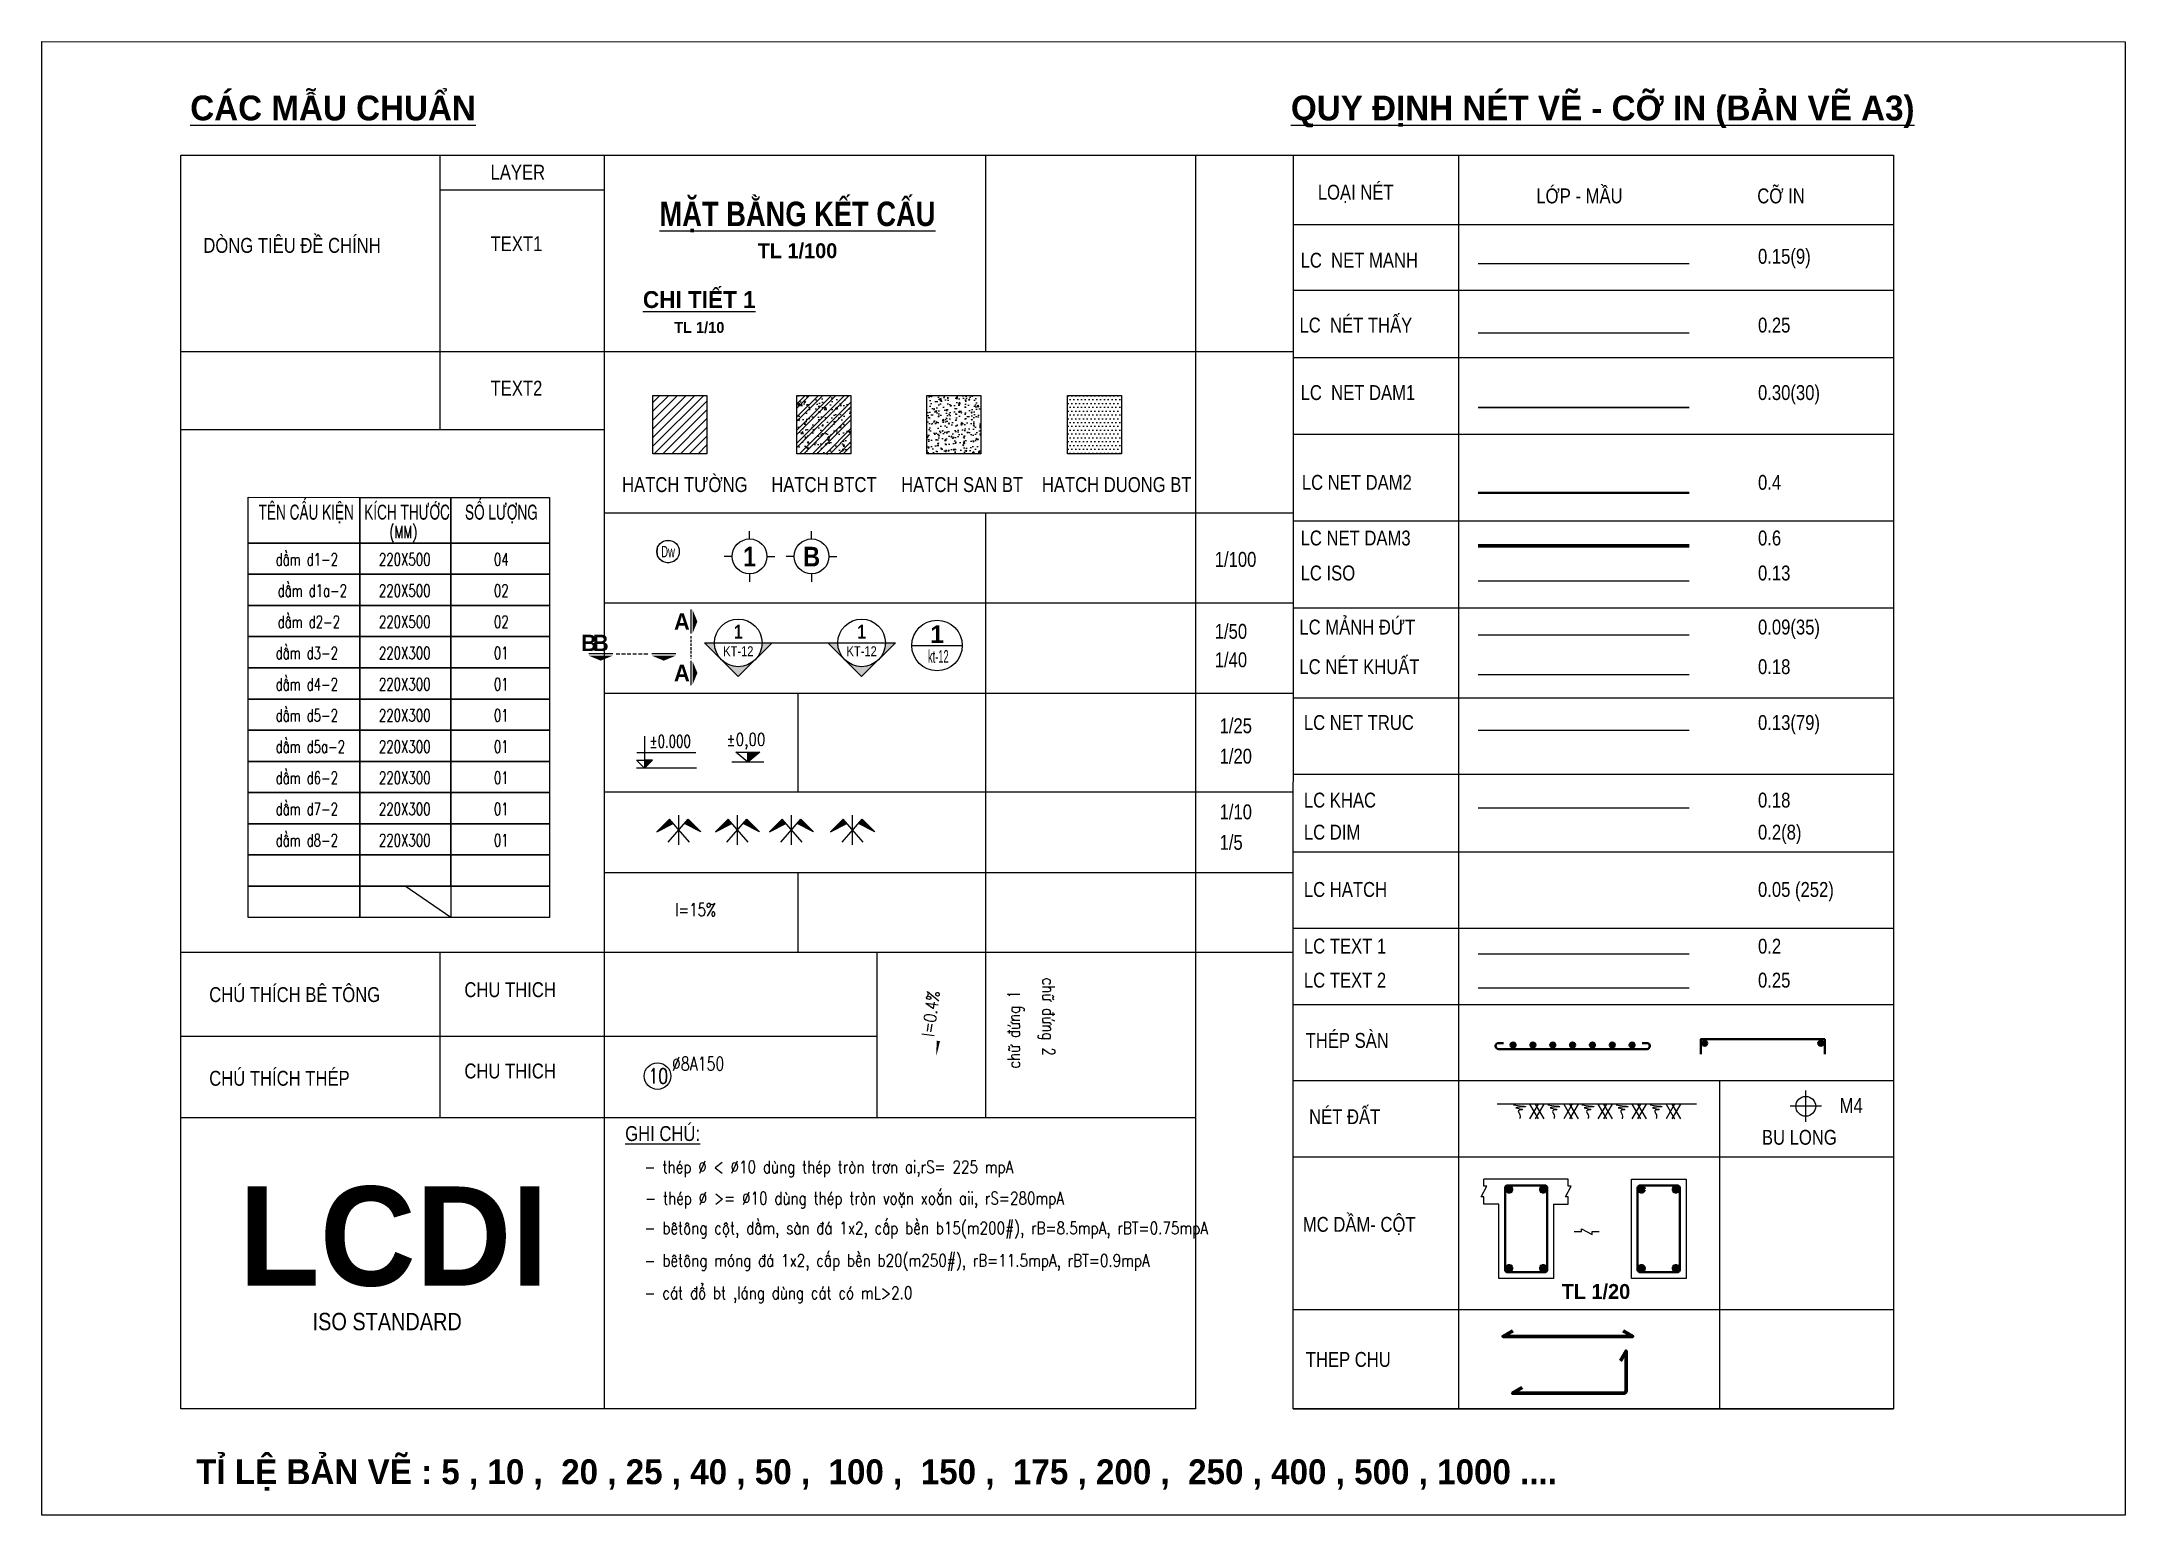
# Model space of a CAD drawing. Header units: inches. Extents: x -58 to 768, y -530 to 197.
# Drawn here: x -58.1 to 277.9, y -183.3 to 54.3 of the extents above; entities that cross this region are included whole.
import ezdxf
from ezdxf.enums import TextEntityAlignment as Align

# ---------------------------------------------------------------- set-up
doc = ezdxf.new("R2010")
doc.units = ezdxf.units.IN
doc.header["$MEASUREMENT"] = 0
doc.set_wipeout_variables(frame=1)
for name, pattern in [('CENTERX2', [4, 2.5, -0.5, 0.5, -0.5]), ('DASHDOT', [1, 0.5, -0.25, 0, -0.25]), ('HIDDEN', [0.375, 0.25, -0.125])]:
    doc.linetypes.add(name, pattern=pattern)
for name, color, linetype, lineweight in [('KICHTHUOC', 8, 'Continuous', 18), ('LC Dim', 8, 'Continuous', 18), ('LC Hatch', 252, 'Continuous', 9), ('LC Hatch @ 1 (1)', 252, 'Continuous', 0), ('LC ISO', 160, 'Continuous', 13), ('LC Khac', 4, 'Continuous', 9), ('LC MANH DUT', 35, 'HIDDEN', 5), ('LC Net dam 1', 30, 'Continuous', 30), ('LC Net dam2', 6, 'Continuous', 40), ('LC Net dam3', 1, 'Continuous', 60), ('LC Net khuat', 4, 'HIDDEN', 13), ('LC Net manh', 239, 'Continuous', 5), ('LC Net thay', 7, 'Continuous', 25), ('LC Net truc', 79, 'DASHDOT', 13), ('LC Text1', 3, 'Continuous', 20), ('LC Text2', 7, 'Continuous', 25), ('Text', 7, 'Continuous', 20), ('v-KICHTHUOC', 8, 'Continuous', 18), ('v-TEXT', 7, 'Continuous', 20)]:
    doc.layers.add(name, color=color, linetype=linetype, lineweight=lineweight)
doc.styles.add('arial', font='arial.ttf', dxfattribs={"width": 0.8})
doc.styles.add('Brief text', font='')
doc.styles.add('General text 2', font='arial.ttf')
doc.styles.add('LC 1', font='')
doc.styles.add('LC 2', font='', dxfattribs={"width": 0.7})
doc.styles.add('LC 3', font='vnsimli.shx', dxfattribs={"width": 0.75})
doc.styles.add('LC3', font='', dxfattribs={"width": 0.8})
doc.styles.add('T1', font='Vnsimli.shx', dxfattribs={"width": 0.7})
doc.styles.add('T2', font='', dxfattribs={"width": 0.8})
doc.styles.add('text', font='hoatbif.shx', dxfattribs={"width": 0.7})
doc.styles.add('text1', font='', dxfattribs={"width": 0.7, "height": 300})
doc.styles.get('Brief text').set_extended_font_data('.VnHelvetInsH', bold=True)
doc.styles.get('LC 1').set_extended_font_data('.VnAvantH', bold=True)
doc.styles.get('LC 2').set_extended_font_data('.VnArial NarrowH')
doc.styles.get('LC3').set_extended_font_data('.VnArialH', bold=True)
doc.styles.get('T2').set_extended_font_data('.VnArialH')
doc.styles.get('text1').set_extended_font_data('.VnHelvetInsH', bold=True)

msp = doc.modelspace()

# ---------------------------------------------------------------- texts
at = {"layer": 'LC Text1', "ltscale": 0.2, "style": 'LC 1', "width": 0.9}
for s, p in [('1', (56.06, -31.24)), ('B', (66.06, -31.24))]:
    msp.add_text(s, height=3.16, rotation=359.9992, dxfattribs=at).set_placement(p, align=Align.BOTTOM_CENTER)
at = {"layer": 'LC Text1', "style": 'LC 3', "width": 0.75}
msp.add_text(' I=15%%%', height=2.097, rotation=359.9992, dxfattribs=at).set_placement((42.96, -86.69))
at = {"layer": 'LC Text1', "color": 3, "style": 'LC 3', "width": 0.8}
for s, height, rotation, p in [('ch÷ ®øng 2', 2, 269.9992, (103.27, -96.6, 0)), ('ch÷ ®øng 1', 2, 89.9992, (99.66, -111.25, 0)), ('- thÐp %%C < %%C10 dïng thÐp trßn tr¬n ai,rS= 225 mpA', 2.0001, 359.9992, (39.13, -128.11)), ('- thÐp %%C >= %%C10 dïng thÐp trßn voÆn xo¾n aii, rS=280mpA', 2.0001, 359.9992, (39.21, -133.16)), ('- bªt«ng cét, dÇm, sµn ®¸ 1x2, cÊp bÒn b15(m200#), rB=8.5mpA, rBT=0.75mpA', 2.0001, 359.9992, (39.11, -137.97)), ('- bªt«ng mãng ®¸ 1x2, cÊp bÒn b20(m250#), rB=11.5mpA, rBT=0.9mpA', 2.0001, 359.9992, (39.11, -143.2)), ('- c¸t ®æ bt ,l¸ng dïng c¸t cã mL>2.0', 2.0001, 359.9992, (39.11, -148.42))]:
    msp.add_text(s, height=height, rotation=rotation, dxfattribs=at).set_placement(p)
at = {"layer": 'LC Text2', "lineweight": -2}
for s, height, style, p in [('%%uc¸c mÉu chuÈn', 4.0001, 'LC 1', (-34.14, 41.63)), ('%%Uquy ®Þnh nÐt vÏ - cì in (b¶n vÏ A3)', 4.0001, 'LC 1', (143.36, 41.63)), ('tl 1/20', 2.4, 'LC 1', (187.01, -148.4)), ('iso standard', 2.8001, 'LC 2', (-14.41, -153.45)), ('tØ lÖ b¶n vÏ : 5 , 10 ,  20 , 25 , 40 , 50 ,  100 ,  150 ,  175 , 200 ,  250 , 400 , 500 , 1000 ....', 4.0001, 'LC 1', (-33.18, -178.27))]:
    msp.add_text(s, height=height, rotation=359.9992, dxfattribs=dict(at, style=style)).set_placement(p)
at = {"layer": 'LC Text2', "style": 'T2', "width": 0.8}
for s, height, p in [('layer', 2.4, (14.29, 32.07)), ('lo¹i nÐt', 2.4, (147.69, 28.85)), ('Líp - mÇu', 2.4, (182.92, 28.25)), ('cì in', 2.4, (218.56, 28.25)), ('dßng tiªu ®Ò chÝnh', 2.4001, (-32.03, 20.27)), ('text1', 2.4, (14.29, 20.54)), ('LC  Net manh', 2.4001, (144.92, 17.88)), ('0.15(9)', 2.4, (218.68, 18.51)), ('LC  nÐt thÊy', 2.4001, (144.74, 7.42)), ('0.25 ', 2.4, (218.68, 7.42)), ('text2', 2.4, (14.29, -2.76)), ('LC  Net dam1', 2.4001, (144.92, -3.46)), ('0.30(30)', 2.4, (218.68, -3.46)), ('HATCH T¦êNG', 2.4001, (35.5, -18.3)), ('HATCH BTCT', 2.4, (59.56, -18.3)), ('HATCH SAN BT', 2.4001, (80.5, -18.3)), ('HATCH DUONG BT', 2.4001, (103.19, -18.3)), ('LC Net dam2', 2.4001, (145.12, -17.94)), ('0.4', 2.4, (218.68, -17.94)), ('LC Net dam3', 2.4001, (144.92, -26.91)), ('0.6', 2.4, (218.68, -26.91)), ('1/100', 2.4, (131.07, -30.36)), ('LC iso', 2.4, (144.92, -32.55)), ('0.13', 2.4, (218.68, -32.55)), ('1/50', 2.4, (131.07, -41.96)), ('LC m¶nh ®øt', 2.4001, (144.72, -41.27)), ('0.09(35)', 2.4, (218.68, -41.27)), ('1/40', 2.4, (131.07, -46.55)), ('LC nÐt khuÊt', 2.4001, (144.72, -47.66)), ('0.18', 2.4, (218.68, -47.66)), ('1/25', 2.4, (131.85, -57.18)), ('LC Net truc', 2.4001, (145.45, -56.66)), ('0.13(79)', 2.4, (218.68, -56.66)), ('1/20', 2.4, (131.85, -62.09)), ('LC khac', 2.4, (145.45, -69.17)), ('0.18', 2.4, (218.68, -69.17)), ('1/10', 2.4, (131.85, -71.07)), ('1/5', 2.4, (131.85, -75.99)), ('LC dim', 2.4, (145.45, -74.34)), ('0.2(8)', 2.4, (218.68, -74.34)), ('LC Hatch', 2.4, (145.45, -83.58)), ('0.05 (252)', 2.4, (218.68, -83.58)), ('LC text 1', 2.4, (145.45, -92.71)), ('0.2', 2.4, (218.68, -92.72)), ('chu thich', 2.4, (10.07, -99.74)), ('LC text 2', 2.4, (145.45, -98.2)), ('0.25', 2.4, (218.68, -98.2)), ('chó thÝch bª t«ng', 2.4001, (-31.08, -100.53)), ('thÐp sµn', 2.4, (145.73, -107.92)), ('chu thich', 2.4, (10.07, -112.85)), ('chó thÝch thÐp', 2.4001, (-31.08, -114.03)), ('nÐt ®Êt', 2.4, (146.29, -120.22)), ('m4', 2.4, (231.84, -118.43)), ('%%Ughi chó:', 2.4001, (36, -122.94)), ('bu long', 2.4, (219.31, -123.54)), ('mc dÇm- cét', 2.4001, (145.28, -137.58)), ('thep chu', 2.4, (145.75, -159.36))]:
    msp.add_text(s, height=height, rotation=359.9992, dxfattribs=at).set_placement(p)
at = {"layer": 'LC Text2', "linetype": 'ByBlock', "style": 'LC 3', "width": 0.75}
msp.add_text('%%C8A150', height=2.222, rotation=359.9992, dxfattribs=at).set_placement((43.55, -111.58))
at = {"layer": 'LC Text2', "ltscale": 100, "style": 'LC 3', "width": 0.75}
msp.add_text('10', height=2.445, rotation=359.9992, dxfattribs=at).set_placement((41.33, -112.47), align=Align.MIDDLE_CENTER)
at = {"layer": 'LC Text2', "lineweight": -2, "style": 'LC 1'}
msp.add_text('LCDI', height=16, rotation=359.9992, dxfattribs=at).set_placement((-1.35, -138.26), align=Align.MIDDLE)

# ---------------------------------------------------------------- blocks, each defined once
blk = doc.blocks.new('DXicon')
at = {"layer": 'LC Hatch', "ltscale": 50}
for points in [[(-1.15, 4.39), (-1.9, 5.26), (-4.45, 2.69)], [(4.45, 2.69), (1.9, 5.26), (1.15, 4.39)]]:
    blk.add_hatch(color=252, dxfattribs=at).paths.add_polyline_path(points)
at = {"layer": 'LC Net manh', "color": 8, "ltscale": 50}
for p, q in [((-1.9, 5.26), (-4.45, 2.69)), ((-4.45, 2.69), (-1.15, 4.39)), ((-2.13, 0.57), (1.9, 5.26)), ((2.13, 0.57), (-1.9, 5.26)), ((0, 0.04), (0, 6.04)), ((4.45, 2.69), (1.15, 4.39)), ((1.9, 5.26), (4.45, 2.69))]:
    blk.add_line(p, q, dxfattribs=at)
blk = doc.blocks.new('thep tron 2')
at = {"layer": 'LC Net dam2'}
for p, q in [((-0.5, 0.5), (0.5, 0.5)), ((0.35, 0.85), (-0.35, 0.15)), ((-0.35, 0.85), (0.35, 0.15)), ((0, 1), (0, 0))]:
    blk.add_line(p, q, dxfattribs=at)
blk.add_circle((0, 0.5), 0.5, dxfattribs=at)
blk = doc.blocks.new('theptron1')
at = {"layer": 'LC Net dam3'}
for p, q in [((-0.5, 0), (0.5, 0)), ((-0.35, 0.35), (0.35, -0.35)), ((0.35, 0.35), (-0.35, -0.35)), ((0, 0.5), (0, -0.5))]:
    blk.add_line(p, q, dxfattribs=at)
blk.add_circle((0, 0), 0.5, dxfattribs=at)
blk = doc.blocks.new('mat dat')
at = {"layer": 'LC Net manh'}
for p, q in [((2, 0), (3.73, -3)), ((3.73, 0), (2, -3)), ((3.15, 0), (4.88, -3)), ((4.88, 0), (3.15, -3))]:
    blk.add_line(p, q, dxfattribs=at)
blk.add_spline([(0, 0), (-1.21, -0.12), (1.21, -0.52), (-0.75, -0.75), (0.58, -1.1), (-0.23, -1.33), (0.06, -2.19), (0, -3)], degree=3, dxfattribs=at)
blk = doc.blocks.new('TTRUC')
at = {"layer": 'LC ISO'}
for p, q in [((0, 6.95), (0, 10.13)), ((-6.95, 0), (-10.13, 0)), ((6.95, 0), (10.13, 0)), ((0, -6.95), (0, -10.13))]:
    blk.add_line(p, q, dxfattribs=at)
at = {"layer": 'LC Net manh'}
blk.add_circle((0, 0), 6.95, dxfattribs=at)
blk = doc.blocks.new('TIEUDE1')
at = {"layer": 'LC Text2', "color": 7, "style": 'LC 1'}
blk.add_attdef('TIªU§Ò', text='', height=5, dxfattribs=at).set_placement((0, 0), align=Align.BOTTOM_CENTER)
blk.add_attdef('TL', text='', height=3, dxfattribs=at).set_placement((0, -2), align=Align.TOP_CENTER)
blk = doc.blocks.new('TIEUDE2')
at = {"layer": 'LC Text2', "color": 7, "style": 'LC 1'}
blk.add_attdef('%%UTIªU§Ò', text='', height=3.5, dxfattribs=at).set_placement((0, 0), align=Align.BOTTOM_CENTER)
blk.add_attdef('TL', text='', height=2.2, dxfattribs=at).set_placement((0, -1.8), align=Align.TOP_CENTER)
blk = doc.blocks.new('trich CT')
at = {"layer": 'LC ISO'}
blk.add_line((-500, 0), (500, 0), dxfattribs=at)
blk.add_circle((0, 0), 500, dxfattribs=at)
at = {"layer": 'LC Text1', "style": 'text1'}
blk.add_attdef('T', text='', height=350, dxfattribs=at).set_placement((0, 223), align=Align.MIDDLE_CENTER)
at = {"layer": 'LC Text1', "linetype": 'ByBlock', "style": 'text', "width": 0.7}
blk.add_attdef('KT', text='', height=250, dxfattribs=at).set_placement((0, -217), align=Align.MIDDLE_CENTER)
blk = doc.blocks.new('*U20')
at = {"layer": 'LC ISO'}
h = blk.add_hatch(color=256, dxfattribs=at)
h.paths.add_polyline_path([(0, -8.49), (4.24, -4.24, -0.198912), (0, -6, -0.198912), (-4.24, -4.24)])
h.paths.add_polyline_path([(8.49, 0), (6, 0, -0.198912), (4.24, -4.24)])
h.paths.add_polyline_path([(-4.24, -4.24, -0.198912), (-6, 0), (-8.49, 0)])
h = blk.add_hatch(color=256, dxfattribs=at)
h.paths.add_polyline_path([(31.08, -8.49), (35.32, -4.24, -0.198912), (31.08, -6, -0.198912), (26.84, -4.24)])
h.paths.add_polyline_path([(39.57, 0), (37.08, 0, -0.198912), (35.32, -4.24)])
h.paths.add_polyline_path([(26.84, -4.24, -0.198912), (25.08, 0), (22.59, 0)])
for p, q in [((-6, 0), (6, 0)), ((25.08, 0), (37.08, 0))]:
    blk.add_line(p, q, dxfattribs=at)
for points in [[(6, 0), (8.49, 0), (0, -8.49), (-8.49, 0), (-6, 0)], [(37.08, 0), (39.57, 0), (31.08, -8.49), (22.59, 0), (25.08, 0)]]:
    blk.add_lwpolyline(points, dxfattribs=at)
for centre in [(0, 0), (31.08, 0)]:
    blk.add_circle(centre, 6, dxfattribs=at)
at = {"layer": 'LC MANH DUT', "linetype": 'HIDDEN', "ltscale": 300}
blk.add_line((6, 0), (25.08, 0), dxfattribs=at)
at = {"layer": 'LC Text1', "style": 'Brief text', "width": 0.8, "flags": 8}
for tag, p in [('VIEW-NUMBER2', (0, 52)), ('VIEW-NUMBER1', (0, 0))]:
    blk.add_attdef(tag, text='', height=3.5, dxfattribs=at).set_placement(p, align=Align.BOTTOM_CENTER)
at = {"layer": 'LC Text1', "style": 'arial', "width": 0.8, "flags": 8}
for tag, p in [('SHEET-NUMBER2', (0, 51.13)), ('SHEET-NUMBER1', (0, -0.87))]:
    blk.add_attdef(tag, text='', height=2.5, dxfattribs=at).set_placement(p, align=Align.TOP_CENTER)
blk = doc.blocks.new('Caodo1')
at = {"layer": 'LC Text1'}
blk.add_hatch(color=4, dxfattribs=at).paths.add_polyline_path([(0, 200), (0, 0), (243, 200)])
at = {"layer": 'LC Text1', "color": 4}
for p, q in [((324, 0), (-324, 0)), ((0, 0), (0, 200))]:
    blk.add_line(p, q, dxfattribs=at)
blk.add_lwpolyline([(-243, 200), (243, 200), (0, 0), (0, 0)], close=True, dxfattribs=at)
at = {"layer": 'LC Text1', "color": 4, "style": 'T1', "width": 0.8}
blk.add_attdef('%%P0,00', text='', height=250, dxfattribs=at).set_placement((-39, 460), align=Align.MIDDLE_CENTER)
blk = doc.blocks.new('bu lon')
at = {"layer": 'LC Khac', "color": 9}
for p, q in [((0.79, 0), (-0.79, 0)), ((0, -0.79), (0, 0.79))]:
    blk.add_line(p, q, dxfattribs=at)
at = {"layer": 'LC Khac', "color": 7}
blk.add_circle((0, 0), 0.5, dxfattribs=at)
blk = doc.blocks.new('MM')
at = {"layer": 'LC Khac', "xscale": 2.289702860291335, "yscale": 2.289702860291335, "zscale": 2.289702860291335}
blk.add_blockref('bu lon', (0, 0), dxfattribs=at)
blk = doc.blocks.new('CT')
at = {"layer": 'LC Text1', "lineweight": 15}
blk.add_hatch(color=4, dxfattribs=at).paths.add_polyline_path([(3.25, 1.6), (1.64, 1.6), (1.64, 0)])
at = {"layer": 'LC Text1', "color": 4, "lineweight": 15, "ltscale": 50}
for p, q in [((12.09, 0), (0, 0)), ((0.05, 3.14), (12, 3.14))]:
    blk.add_line(p, q, dxfattribs=at)
for points in [[(1.64, 6.43), (1.64, 0)], [(1.64, 0), (0.03, 1.6), (1.64, 1.6)], [(1.64, 0), (3.25, 1.6), (1.64, 1.6)]]:
    blk.add_lwpolyline(points, dxfattribs=at)
at = {"layer": 'LC Text1', "color": 4, "style": 'LC 3', "width": 0.75}
blk.add_attdef('CT', (1.91, 3.5), '', height=2.2, dxfattribs=at)
blk = doc.blocks.new('*U21')
at = {"layer": 'Defpoints'}
blk.add_lwpolyline([(0, 2.97), (-1.75, 2.41), (-2.83, 0.92), (-2.83, -0.92), (-1.75, -2.41), (0, -2.98), (1.75, -2.41), (2.83, -0.92), (2.83, 0.92), (1.75, 2.41)], close=True, dxfattribs=at)
at = {"layer": 'LC Text1', "style": 'General text 2', "width": 0.6, "flags": 8}
blk.add_attdef('SYMBOL', text='', height=3, dxfattribs=at).set_placement((0, 0), align=Align.MIDDLE_CENTER)
blk.add_wipeout([(0, 2.97), (-1.75, 2.41), (-2.83, 0.92), (-2.83, -0.92), (-1.75, -2.41), (0, -2.98), (1.75, -2.41), (2.83, -0.92), (2.83, 0.92), (1.75, 2.41)]).dxf.layer = 'LC Net manh'
at = {"layer": 'LC ISO'}
blk.add_circle((0, 0), 2.98, dxfattribs=at)
blk = doc.blocks.new('matcatdoc')
at = {"layer": 'LC Khac', "color": 1, "ltscale": 2}
for p, q in [((0, 485), (0, 0)), ((0, -550), (0, -1036))]:
    blk.add_line(p, q, dxfattribs=at)
for points in [[(134, 243, 0, 471, 0), (37, 243, 275, 275, 0)], [(134, -793, 0, 471, 0), (37, -793, 275, 275, 0)]]:
    blk.add_lwpolyline(points, format="xyseb", dxfattribs=at)
at = {"layer": 'LC MANH DUT', "ltscale": 200}
blk.add_line((0, -49), (0, -506), dxfattribs=at)
at = {"ltscale": 2, "style": 'LC 1'}
for p in [(-179, 243), (-179, -793)]:
    blk.add_attdef('LC', text='', height=330, dxfattribs=at).set_placement(p, align=Align.MIDDLE_CENTER)
blk = doc.blocks.new('*U19')
at = {"layer": 'LC Khac', "color": 1, "ltscale": 2}
for p, q in [((0, 0), (-485, 0)), ((1271, 0), (785, 0))]:
    blk.add_line(p, q, dxfattribs=at)
for points in [[(-243, -134, 0, 471, 0), (-243, -37, 275, 275, 0)], [(1028, -134, 0, 471, 0), (1028, -37, 275, 275, 0)]]:
    blk.add_lwpolyline(points, format="xyseb", dxfattribs=at)
at = {"layer": 'LC MANH DUT', "ltscale": 300}
blk.add_line((66, 0), (732, 0), dxfattribs=at)
at = {"ltscale": 2, "style": 'LC 1'}
for p in [(-243, 222), (1028, 222)]:
    blk.add_attdef('LC', text='', height=330, dxfattribs=at).set_placement(p, align=Align.MIDDLE_CENTER)
blk = doc.blocks.new('DODOC1')
at = {"layer": 'KICHTHUOC'}
blk.add_lwpolyline([(-630, 0, 0, 0, 0), (762, 0, 0, 66.7, 0), (443, 0, 66.7, 66.7, 0)], format="xyseb", dxfattribs=at)
at = {"layer": 'Text', "style": 'T1', "width": 0.8}
blk.add_attdef('DOC', text='', height=250, dxfattribs=at).set_placement((-79, 226), align=Align.MIDDLE_CENTER)

# ---------------------------------------------------------------- hatches: boundary and pattern name
at = {"layer": 'LC Hatch', "ltscale": 3}
h = msp.add_hatch(dxfattribs=at)
h.set_pattern_fill('AR-CONC', color=256, scale=0.281307, angle=-0.0008)
h.set_pattern_definition([(49.99922, (398.5211, -656.9118), (2.017699, -0.1765536), [0.21098, -2.320781]), (354.9992, (398.5211, -656.9118), (-0.390288, 2.115973), [0.168784, -1.856625]), (100.45062, (398.6893, -656.9265), (1.6274126, 1.939418), [0.1793055, -1.97236]), (46.1834, (398.5211, -656.3492), (3.002215, -0.465657), [0.31647, -3.481171]), (96.6348, (398.7713, -656.388), (2.629307, 2.740224), [0.268958, -2.95854]), (351.1834, (398.521, -656.3492), (2.629305, 2.740226), [0.253176, -2.784937]), (20.99922, (398.8024, -656.4898), (1.6791245, -1.132617), [0.21098, -2.320781]), (325.9992, (398.8024, -656.4898), (0.6844904, 2.039887), [0.168784, -1.856625]), (71.45062, (398.9424, -656.5842), (2.3636156, 0.907268), [0.1793055, -1.97236]), (37.49922, (398.5211, -656.9118), (0.0342193, 0.9364525), [0, -1.8341202, 0, -1.8847554, 0, -1.8636574]), (7.49922, (398.5211, -656.9118), (0.7400476, 1.1094967), [0, -1.0745919, 0, -1.7919242, 0, -0.7102996]), (327.49922, (397.8938, -656.9118), (1.5016778, -0.0634689), [0, -0.703267, 0, -2.1941928, 0, -2.9115251]), (317.49922, (397.6125, -656.9118), (1.640546, 0.2815797), [0, -0.914247, 0, -1.457169, 0, -2.0676048])])
h.paths.add_polyline_path([(93.34, -2.72), (84.62, -2.72), (84.62, -12.14), (93.34, -12.14)])
h = msp.add_hatch(dxfattribs=at)
h.set_pattern_fill('DOTS', color=256, scale=9.845737, angle=-0.0008)
h.set_pattern_definition([(359.99922, (400.025, -656.9118), (0.3076877, 0.61535436), [0, -0.61535857])])
h.paths.add_polyline_path([(116.03, -2.72), (107.31, -2.72), (107.31, -12.14), (116.03, -12.14)])
at = {"layer": 'LC Hatch @ 1 (1)', "ltscale": 2}
h = msp.add_hatch(dxfattribs=at)
h.set_pattern_fill('ANSI31', color=256, scale=8.000365, angle=-0.0008)
h.set_pattern_definition([(44.99922, (400.025, -656.9118), (-0.7071293, 0.7071487), [])])
h.paths.add_polyline_path([(49.18, -12.13), (49.18, -2.72), (40.46, -2.72), (40.46, -12.13)])
h = msp.add_hatch(dxfattribs=at)
h.set_pattern_fill('BTCT', color=256, scale=0.400012, angle=-0.0008)
h.set_pattern_definition([(49.9992, (44.4374, 485.8196), (2.869126, -0.251056), [0.30001, -3.300102]), (354.9992, (44.4374, 485.8196), (-0.554981, 3.00887), [0.240007, -2.640082]), (100.4506, (44.6765, 485.7987), (2.314147, 2.757812), [0.254969, -2.804655]), (46.1834, (44.4374, 486.6196), (4.269088, -0.662155), [0.450014, -4.950153]), (96.6348, (44.793, 486.5644), (3.73882, 3.89654), [0.382453, -4.206982]), (351.1834, (44.4374, 486.6196), (3.738817, 3.896544), [0.36001, -3.960123]), (20.9992, (44.8374, 486.4196), (2.38768, -1.610558), [0.30001, -3.300102]), (325.9992, (44.8374, 486.4196), (0.973331, 2.900677), [0.240007, -2.640082]), (71.4506, (45.0364, 486.2854), (3.361012, 1.290116), [0.254969, -2.804655]), (37.49922, (44.4374, 485.8196), (0.0486591, 1.331616), [0, -2.608081, 0, -2.680083, 0, -2.650082]), (7.4992, (44.4374, 485.8196), (1.0523324, 1.5776814), [0, -1.5280474, 0, -2.548079, 0, -1.0100313]), (327.49922, (43.5454, 485.8196), (2.1353547, -0.0902515), [0, -1.000031, 0, -3.120097, 0, -4.1401284]), (317.4992, (43.1453, 485.8196), (2.3328225, 0.4004004), [0, -1.30004, 0, -2.072064, 0, -2.940091]), (44.9992, (44.4374, 485.8196), (-1.0606786, 1.0607076), []), (44.9992, (45.1445, 485.8196), (-1.0606786, 1.0607076), [])])
h.paths.add_polyline_path([(72.4, -2.72), (63.68, -2.72), (63.68, -12.13), (72.4, -12.14)])

# ---------------------------------------------------------------- linework, layer by layer
at = {"layer": 'LC ISO', "ltscale": 0.5}
msp.add_line((173.55, -32.61, 0), (207.57, -32.61, 0), dxfattribs=at)
at = {"layer": 'LC Khac', "ltscale": 0.5}
msp.add_line((173.55, -69.23, 0), (207.57, -69.23, 0), dxfattribs=at)
at = {"layer": 'LC MANH DUT', "ltscale": 300}
msp.add_line((173.55, -41.33, 0), (207.57, -41.33, 0), dxfattribs=at)
at = {"layer": 'LC Net dam 1'}
msp.add_line((173.55, -4.65, 0), (207.57, -4.65, 0), dxfattribs=at)
at = {"layer": 'LC Net dam2', "ltscale": 5}
msp.add_line((207.57, -18.42, 0), (173.55, -18.42, 0), dxfattribs=at)
at = {"layer": 'LC Net dam2', "elevation": 0}
msp.add_lwpolyline([(199.98, -107.15), (200.78, -107.15, -0.414214), (201.23, -107.61), (201.23, -107.66, -0.414214), (200.78, -108.11), (188.8, -108.11), (176.82, -108.11, -0.414214), (176.37, -107.66), (176.37, -107.61, -0.414214), (176.82, -107.15), (177.62, -107.15)], format="xyb", dxfattribs=at)
msp.add_lwpolyline([(209.44, -108.94), (209.44, -106.54), (229.44, -106.54), (229.44, -108.94)], dxfattribs=at)
for points in [[(177.89, -143.7), (177.89, -130.5, -0.414214), (178.29, -130.1), (184.29, -130.1, -0.414214), (184.69, -130.5), (184.69, -143.7, -0.414214), (184.29, -144.1), (178.29, -144.1, -0.414214)], [(199.27, -143.7), (199.27, -130.5, -0.414214), (199.67, -130.1), (205.67, -130.1, -0.414214), (206.07, -130.5), (206.07, -143.7, -0.414214), (205.67, -144.1), (199.67, -144.1, -0.414214)]]:
    msp.add_lwpolyline(points, format="xyb", close=True, dxfattribs=at)
at = {"layer": 'LC Net dam3', "ltscale": 0.5}
msp.add_line((173.55, -26.97, 0), (207.57, -26.97, 0), dxfattribs=at)
at = {"layer": 'LC Net dam3', "ltscale": 5, "elevation": 0}
msp.add_lwpolyline([(179.12, -153.54), (177.56, -154.44), (198.48, -154.44), (196.93, -153.54)], dxfattribs=at)
at = {"layer": 'LC Net dam3', "elevation": 0}
msp.add_lwpolyline([(196.5, -158.38), (197.4, -156.82), (197.4, -163.21, -0.414214), (197, -163.61), (179.1, -163.61), (180.66, -162.71)], format="xyb", dxfattribs=at)
at = {"layer": 'LC Net khuat', "ltscale": 300}
msp.add_line((173.55, -47.72, 0), (207.57, -47.72, 0), dxfattribs=at)
at = {"layer": 'LC Net manh'}
msp.add_line((173.55, 18.55, 0), (207.57, 18.55, 0), dxfattribs=at)
at = {"layer": 'LC Net manh', "elevation": 0}
for points in [[(174.49, -133.1), (174.49, -131.95), (174.03, -131.95), (174.95, -130.24), (174.49, -130.24), (174.49, -129.1)], [(188.09, -133.1), (188.09, -131.95), (187.63, -131.95), (188.55, -130.24), (188.09, -130.24), (188.09, -129.1)], [(189.05, -137.54), (190.2, -137.54), (190.2, -137.08), (191.91, -138), (191.91, -137.54), (193.05, -137.54)]]:
    msp.add_lwpolyline(points, dxfattribs=at)
at = {"layer": 'LC Net thay'}
for p, q in [((6.09, 36.04, 0), (6.09, -8.19, 0)), ((32.6, 36.04, 0), (32.6, -166.1, 0)), ((94.12, 36.04, 0), (94.12, 4.34, 0)), ((127.98, 36.04, 0), (143.75, 36.04, 0)), ((170.38, 36.04, 0), (170.38, -166.1, 0)), ((32.6, 30.36, 0), (6.09, 30.36, 0)), ((143.75, 24.83, 0), (240.52, 24.83, 0)), ((143.75, 14.24, 0), (240.52, 14.24, 0)), ((173.55, 7.36, 0), (207.57, 7.36, 0)), ((-35.66, 4.34, 0), (94.12, 4.34, 0)), ((-35.66, 4.34, 0), (143.75, 4.34, 0)), ((143.75, 3.4, 0), (240.52, 3.39, 0)), ((-35.66, -8.19, 0), (32.6, -8.19, 0)), ((143.74, -8.97, 0), (240.52, -8.97, 0)), ((32.6, -21.64, 0), (143.74, -21.64, 0)), ((94.12, -21.64, 0), (94.12, -119.14, 0)), ((143.74, -22.96, 0), (240.52, -22.96, 0)), ((32.6, -36.18, 0), (143.74, -36.18, 0)), ((143.74, -36.96, 0), (240.52, -36.96, 0)), ((32.6, -50.72, 0), (143.74, -50.72, 0)), ((63.86, -50.72, 0), (63.86, -66.66, 0)), ((143.74, -51.5, 0), (240.52, -51.5, 0)), ((143.74, -63.8, 0), (240.52, -63.8, 0)), ((32.6, -66.65, 0), (143.74, -66.66, 0)), ((143.74, -76.3, 0), (240.52, -76.3, 0)), ((32.6, -79.62, 0), (94.12, -79.62, 0)), ((32.6, -79.62, 0), (143.74, -79.62, 0)), ((63.86, -79.62, 0), (63.86, -92.5, 0)), ((143.74, -88.61, 0), (240.52, -88.61, 0)), ((-35.66, -92.5, 0), (143.74, -92.51, 0)), ((6.09, -92.5, 0), (6.09, -119.14, 0)), ((76.61, -119.14, 0), (76.61, -92.5, 0)), ((173.55, -98.26, 0), (207.57, -98.26, 0)), ((143.74, -100.91, 0), (240.52, -100.91, 0)), ((-35.66, -106.03, 0), (76.61, -106.03, 0)), ((143.74, -113.21, 0), (240.52, -113.21, 0)), ((212.49, -113.21, 0), (212.49, -166.11, 0)), ((208.76, -116.99, 0), (176.6, -116.99, 0)), ((-35.66, -119.13, 0), (127.97, -119.14, 0)), ((-35.66, -119.13, 0), (127.97, -119.14, 0)), ((143.74, -125.51, 0), (240.52, -125.51, 0)), ((188.09, -129.1, 0), (174.49, -129.1, 0)), ((176.89, -133.1, 0), (174.49, -133.1, 0)), ((185.69, -133.1, 0), (188.09, -133.1, 0)), ((143.74, -150.12, 0), (240.52, -150.12, 0)), ((143.74, -166.1, 0), (240.52, -166.11, 0))]:
    msp.add_line(p, q, dxfattribs=at)
at = {"layer": 'LC Net thay', "elevation": 0}
for points in [[(143.75, 36.04), (240.52, 36.04), (240.52, -166.11), (143.74, -166.1)], [(198.27, -129.1), (207.07, -129.1), (207.07, -145.1), (198.27, -145.1)]]:
    msp.add_lwpolyline(points, close=True, dxfattribs=at)
msp.add_lwpolyline([(185.69, -133.1), (185.69, -145.1), (176.89, -145.1), (176.89, -133.1)], dxfattribs=at)
at = {"layer": 'LC Net truc', "linetype": 'CENTERX2', "ltscale": 200}
msp.add_line((173.55, -56.72, 0), (207.57, -56.72, 0), dxfattribs=at)
at = {"layer": 'LC Text1'}
msp.add_line((173.55, -92.78, 0), (207.57, -92.78, 0), dxfattribs=at)
at = {"layer": 'LC Text2', "ltscale": 2, "elevation": 0}
for points in [[(40.46, -2.72), (49.18, -2.72), (49.18, -12.13), (40.46, -12.13)], [(63.68, -2.72), (72.4, -2.72), (72.4, -12.14), (63.68, -12.13)], [(84.62, -2.72), (93.34, -2.72), (93.34, -12.14), (84.62, -12.14)], [(107.31, -2.72), (116.03, -2.72), (116.03, -12.14), (107.31, -12.14)]]:
    msp.add_lwpolyline(points, close=True, dxfattribs=at)
at = {"layer": 'LC Text2', "ltscale": 100}
msp.add_circle((41.21, -112.47), 2.14, dxfattribs=at)

# ---------------------------------------------------------------- block references
at = {"layer": 'LC Dim'}
for p, xscale, yscale, zscale, rotation in [((178.53, -130.74, 0), 0.8000248065569024, 0.8000248065569024, 0.8000248065569024, 359.999216292062), ((184.05, -130.74, 0), -0.8000248065569024, 0.800024806556901, 0.800024806556901, 359.999216292062), ((199.91, -130.74, 0), 0.8000248065569024, 0.8000248065569024, 0.8000248065569024, 359.999216292062), ((205.43, -130.74, 0), -0.8000248065569024, 0.800024806556901, 0.800024806556901, 359.999216292062), ((178.53, -143.46, 0), -0.8000248065569016, 0.800024806556901, 0.800024806556901, 179.9992162950231), ((184.05, -143.46, 0), 0.8000248065569016, 0.8000248065569016, 0.8000248065569016, 179.9992162950232), ((199.91, -143.46, 0), -0.8000248065569016, 0.800024806556901, 0.800024806556901, 179.9992162950231), ((205.43, -143.46, 0), 0.8000248065569016, 0.8000248065569016, 0.8000248065569016, 179.9992162950232)]:
    msp.add_blockref('theptron1', p, dxfattribs=dict(at, xscale=xscale, yscale=yscale, zscale=zscale, rotation=rotation))
at = {"layer": 'LC Hatch', "xscale": 0.8000248065569024, "yscale": 0.8000248065569024, "zscale": 0.8000248065569024, "rotation": 359.999216292062}
for p in [(44.65, -75.23, 0), (54.12, -75.23, 0), (62.81, -75.23, 0), (72.68, -75.23, 0)]:
    msp.add_blockref('DXicon', p, dxfattribs=at)
at = {"layer": 'LC ISO', "xscale": 0.4031501789802134, "yscale": 0.4031501789802134, "zscale": 0.4031501789802134, "rotation": 359.999216292062}
for p in [(56.06, -28.67, 0), (66.06, -28.67, 0)]:
    msp.add_blockref('TTRUC', p, dxfattribs=at)
at = {"layer": 'LC ISO'}
ref = msp.add_blockref('*U20', (54.24, -42.62, 0), dxfattribs=dict(at, xscale=0.6400198452457219, yscale=0.6400198452457219, zscale=0.6400198452457219, rotation=359.999216292062))
ref.add_attrib('VIEW-NUMBER1', '1', dxfattribs={"layer": 'LC Text1', "height": 2.24, "rotation": 359.9992, "style": 'Brief text', "width": 0.8}).set_placement((54.24, -42.62), align=Align.BOTTOM_CENTER)
ref.add_attrib('SHEET-NUMBER1', 'KT-12', dxfattribs={"layer": 'LC Text1', "height": 1.6, "rotation": 359.9992, "style": 'arial', "width": 0.8}).set_placement((54.24, -43.17), align=Align.TOP_CENTER)
ref.add_attrib('VIEW-NUMBER2', '1', dxfattribs={"layer": 'LC Text1', "height": 2.24, "rotation": 359.9992, "style": 'Brief text', "width": 0.8}).set_placement((74.13, -42.62), align=Align.BOTTOM_CENTER)
ref.add_attrib('SHEET-NUMBER2', 'KT-12', dxfattribs={"layer": 'LC Text1', "height": 1.6, "rotation": 359.9992, "style": 'arial', "width": 0.8}).set_placement((74.13, -43.17), align=Align.TOP_CENTER)
ref = msp.add_blockref('trich CT', (86.29, -43.04, 0), dxfattribs=dict(at, xscale=0.00814653831591603, yscale=0.00814653831591603, zscale=0.00814653831591603, rotation=359.999216292062))
ref.add_attrib('T', '1', dxfattribs={"layer": 'LC Text2', "height": 2.85, "rotation": 359.9992, "style": 'text1'}).set_placement((86.29, -41.23), align=Align.MIDDLE_CENTER)
ref.add_attrib('KT', ' kt-12', dxfattribs={"layer": 'LC Text2', "linetype": 'ByBlock', "height": 2.037, "rotation": 359.9992, "style": 'text', "width": 0.55}).set_placement((86.29, -44.81), align=Align.MIDDLE_CENTER)
at = {"layer": 'LC Khac', "xscale": 0.8000248065569024, "yscale": 0.8000248065569024, "zscale": 0.8000248065569024, "rotation": 359.999216292062}
for p in [(180.24, -116.99, 0), (185.75, -116.99, 0), (191.25, -116.99, 0), (196.75, -116.99, 0), (202.25, -116.99, 0)]:
    msp.add_blockref('mat dat', p, dxfattribs=at)
at = {"layer": 'LC MANH DUT', "xscale": 1.397604589539881, "yscale": 1.397604589539881, "zscale": 1.397604589539881, "rotation": 359.999216292062}
msp.add_blockref('MM', (226.38, -117.34, 0), dxfattribs=at)
at = {"layer": 'LC Net dam2'}
for p, xscale, yscale, zscale, rotation in [((179.18, -107.87, 0), 0.8000248065569024, 0.8000248065569024, 0.8000248065569024, 359.999216292062), ((182.38, -107.87, 0), 0.8000248065569024, 0.8000248065569024, 0.8000248065569024, 359.999216292062), ((185.58, -107.87, 0), 0.8000248065569024, 0.8000248065569024, 0.8000248065569024, 359.999216292062), ((188.78, -107.87, 0), 0.8000248065569024, 0.8000248065569024, 0.8000248065569024, 359.999216292062), ((191.98, -107.87, 0), 0.8000248065569024, 0.8000248065569024, 0.8000248065569024, 359.999216292062), ((195.18, -107.87, 0), 0.8000248065569024, 0.8000248065569024, 0.8000248065569024, 359.999216292062), ((198.38, -107.87, 0), 0.8000248065569024, 0.8000248065569024, 0.8000248065569024, 359.999216292062), ((210.08, -106.78, 0), -0.8000248065569016, 0.800024806556901, 0.800024806556901, 179.9992162950231), ((228.8, -106.78, 0), 0.8000248065569016, 0.8000248065569016, 0.8000248065569016, 179.9992162950232)]:
    msp.add_blockref('thep tron 2', p, dxfattribs=dict(at, xscale=xscale, yscale=yscale, zscale=zscale, rotation=rotation))
at = {"layer": 'LC Net manh'}
ref = msp.add_blockref('matcatdoc', (46.57, -41.13, 0), dxfattribs=dict(at, xscale=0.008000248065571529, yscale=0.008000248065571529, zscale=0.008000248065571529, rotation=359.999216292062))
ref.add_attrib('LC', 'A', dxfattribs={"layer": '0', "ltscale": 2, "height": 2.64, "rotation": 359.9992, "style": 'LC 1'}).set_placement((45.14, -47.48), align=Align.MIDDLE_CENTER)
ref.add_attrib('LC', 'A', dxfattribs={"layer": '0', "ltscale": 2, "height": 2.64, "rotation": 359.9992, "style": 'LC 1'}).set_placement((45.14, -39.19), align=Align.MIDDLE_CENTER)
ref = msp.add_blockref('*U19', (34, -44.41, 0), dxfattribs=dict(at, xscale=0.008000248065571529, yscale=0.008000248065571529, zscale=0.008000248065571529, rotation=359.999216292062))
ref.add_attrib('LC', 'B', dxfattribs={"layer": '0', "ltscale": 2, "height": 2.64, "rotation": 359.9992, "style": 'LC 1'}).set_placement((30.16, -42.63), align=Align.MIDDLE_CENTER)
ref.add_attrib('LC', 'B', dxfattribs={"layer": '0', "ltscale": 2, "height": 2.64, "rotation": 359.9992, "style": 'LC 1'}).set_placement((32.06, -42.63), align=Align.MIDDLE_CENTER)
at = {"layer": 'LC Text1'}
ref = msp.add_blockref('CT', (37.81, -62.8, 0), dxfattribs=dict(at, xscale=0.8000248065569024, yscale=0.8000248065569024, zscale=0.8000248065569024, rotation=359.999216292062))
ref.add_attrib('CT', '%%P0.000', (39.92, -59.49), dxfattribs={"color": 3, "height": 1.984, "rotation": 359.9992, "style": 'LC 3', "width": 0.7})
ref = msp.add_blockref('Caodo1', (55.77, -61.86, 0), dxfattribs=dict(at, xscale=0.008000248065571529, yscale=0.008000248065571529, zscale=0.008000248065571529, rotation=359.999216292062))
ref.add_attrib('%%P0,00', '%%p0,00', dxfattribs={"layer": 'LC Text2', "height": 2, "rotation": 359.9992, "style": 'T1', "width": 0.8}).set_placement((55.46, -58.19), align=Align.MIDDLE_CENTER)
at = {"layer": 'LC Text2'}
ref = msp.add_blockref('TIEUDE1', (63.78, 23.41, 0), dxfattribs=dict(at, xscale=0.8000248065569024, yscale=0.8000248065569024, zscale=0.8000248065569024, rotation=359.999216292062))
ref.add_attrib('TIªU§Ò', '%%UmÆt b»ng kÕt cÊu', dxfattribs={"color": 7, "height": 3.9397, "rotation": 359.9992, "style": 'LC3', "width": 0.8}).set_placement((63.78, 23.41), align=Align.BOTTOM_CENTER)
ref.add_attrib('TL', 'TL 1/100', dxfattribs={"color": 7, "height": 2.4, "rotation": 359.9992, "style": 'LC 1'}).set_placement((63.78, 21.81), align=Align.TOP_CENTER)
ref = msp.add_blockref('TIEUDE2', (47.94, 10.56, 0), dxfattribs=dict(at, xscale=0.8000248065569024, yscale=0.8000248065569024, zscale=0.8000248065569024, rotation=359.999216292062))
ref.add_attrib('%%UTIªU§Ò', '%%Uchi tiÕt 1', dxfattribs={"color": 7, "height": 2.717, "rotation": 359.9992, "style": 'LC 1'}).set_placement((47.94, 10.56), align=Align.BOTTOM_CENTER)
ref.add_attrib('TL', 'TL 1/10', dxfattribs={"color": 7, "height": 1.76, "rotation": 359.9992, "style": 'LC 1'}).set_placement((47.94, 9.12), align=Align.TOP_CENTER)
at = {"layer": 'v-KICHTHUOC'}
ref = msp.add_blockref('DODOC1', (86.97, -103.29, 0), dxfattribs=dict(at, xscale=-0.008000364670733002, yscale=0.008000364670733, zscale=0.008000364670733, rotation=82.3267871807796))
ref.add_attrib('DOC', 'I=0.4%', dxfattribs={"layer": 'v-TEXT', "height": 2, "rotation": 82.3268, "style": 'T1', "width": 0.8}).set_placement((85.27, -102.42, 0), align=Align.MIDDLE_CENTER)

msp.set_redraw_order([(e.dxf.handle, doc.entitydb.next_handle()) for e in msp.query("TEXT MTEXT ATTDEF DIMENSION ARC_DIMENSION")])  # texts and dimensions are drawn at this point

# ---------------------------------------------------------------- wipeouts: each hides what was drawn before it
at = {"ltscale": 500}
msp.add_wipeout([(-24.79, -19.15), (23.8, -19.16), (23.8, -86.88), (-24.79, -86.88)], dxfattribs=at).translate(0, 0, 0).dxf.layer = 'LC Net truc'

# ---------------------------------------------------------------- next in the draw order: linework, layer by layer
at = {"layer": 'LC Dim', "ltscale": 3, "elevation": 0}
msp.add_lwpolyline([(-58.1, 54.32), (277.91, 54.31), (277.91, -183.29), (-58.1, -183.29)], close=True, dxfattribs=at)
at = {"layer": 'LC MANH DUT', "ltscale": 500, "elevation": 0}
for points in [[(-24.79, -19.15), (-6.8, -19.16), (-6.8, -26.52), (-24.79, -26.52)], [(-6.8, -19.16), (7.86, -19.16), (7.86, -26.52), (-6.8, -26.52)], [(7.86, -19.16), (23.8, -19.16), (23.8, -26.52), (7.86, -26.52)], [(-24.79, -26.52), (-6.8, -26.52), (-6.8, -31.55), (-24.79, -31.55)], [(-6.8, -26.52), (7.86, -26.52), (7.86, -31.55), (-6.8, -31.55)], [(7.86, -26.52), (23.8, -26.52), (23.8, -31.55), (7.86, -31.55)], [(-24.79, -31.55), (-6.8, -31.55), (-6.8, -36.58), (-24.79, -36.58)], [(-6.8, -31.55), (7.86, -31.55), (7.86, -36.58), (-6.8, -36.58)], [(7.86, -31.55), (23.8, -31.55), (23.8, -36.58), (7.86, -36.58)], [(-24.79, -36.58), (-6.8, -36.58), (-6.8, -41.61), (-24.79, -41.61)], [(-6.8, -36.58), (7.86, -36.58), (7.86, -41.61), (-6.8, -41.61)], [(7.86, -36.58), (23.8, -36.58), (23.8, -41.61), (7.86, -41.61)], [(-24.79, -41.61), (-6.8, -41.61), (-6.8, -46.64), (-24.79, -46.64)], [(-6.8, -41.61), (7.86, -41.61), (7.86, -46.64), (-6.8, -46.64)], [(7.86, -41.61), (23.8, -41.61), (23.8, -46.64), (7.86, -46.64)], [(-24.79, -46.64), (-6.8, -46.64), (-6.8, -51.67), (-24.79, -51.67)], [(-6.8, -46.64), (7.86, -46.64), (7.86, -51.67), (-6.8, -51.67)], [(7.86, -46.64), (23.8, -46.64), (23.8, -51.67), (7.86, -51.67)], [(-24.79, -51.67), (-6.8, -51.67), (-6.8, -56.7), (-24.79, -56.7)], [(-6.8, -51.67), (7.86, -51.67), (7.86, -56.7), (-6.8, -56.7)], [(7.86, -51.67), (23.8, -51.67), (23.8, -56.7), (7.86, -56.7)], [(-24.79, -56.7), (-6.8, -56.7), (-6.8, -61.73), (-24.79, -61.73)], [(-6.8, -56.7), (7.86, -56.7), (7.86, -61.73), (-6.8, -61.73)], [(7.86, -56.7), (23.8, -56.7), (23.8, -61.73), (7.86, -61.73)], [(-24.79, -61.73), (-6.8, -61.73), (-6.8, -66.76), (-24.79, -66.76)], [(-6.8, -61.73), (7.86, -61.73), (7.86, -66.76), (-6.8, -66.76)], [(7.86, -61.73), (23.8, -61.73), (23.8, -66.76), (7.86, -66.76)], [(-24.79, -66.76), (-6.8, -66.76), (-6.8, -71.79), (-24.79, -71.79)], [(-6.8, -66.76), (7.86, -66.76), (7.86, -71.79), (-6.8, -71.79)], [(7.86, -66.76), (23.8, -66.76), (23.8, -71.79), (7.86, -71.79)], [(-24.79, -71.79), (-6.8, -71.79), (-6.8, -76.82), (-24.79, -76.82)], [(-6.8, -71.79), (7.86, -71.79), (7.86, -76.82), (-6.8, -76.82)], [(7.86, -71.79), (23.8, -71.79), (23.8, -76.82), (7.86, -76.82)], [(-24.79, -76.82), (-6.8, -76.82), (-6.8, -81.85), (-24.79, -81.85)], [(-6.8, -76.82), (7.86, -76.82), (7.86, -81.85), (-6.8, -81.85)], [(7.86, -76.82), (23.8, -76.82), (23.8, -81.85), (7.86, -81.85)], [(-24.79, -81.85), (-6.8, -81.85), (-6.8, -86.88), (-24.79, -86.88)], [(-6.8, -81.85), (7.86, -81.85), (7.86, -86.88), (-6.8, -86.88)], [(0.53, -81.85), (23.8, -81.85), (23.8, -86.88), (7.86, -86.88)]]:
    msp.add_lwpolyline(points, close=True, dxfattribs=at)
at = {"layer": 'LC Net thay', "elevation": 0}
msp.add_lwpolyline([(-35.66, 36.04), (127.98, 36.04), (127.97, -166.1), (-35.66, -166.1)], close=True, dxfattribs=at)

# ---------------------------------------------------------------- next in the draw order: texts
at = {"layer": 'LC Text1', "color": 3, "style": 'LC 3', "width": 0.7}
for s, p in [('(MM)', (-2.05, -25.73)), ('dÇm d1-2', (-20.37, -30.16)), ('220X500', (-3.72, -30.16)), ('04', (14.82, -30.16)), ('dÇm d1a-2', (-20.04, -35.19)), ('220X500', (-3.72, -35.19)), ('02', (14.82, -35.19)), ('dÇm d2-2', (-20.04, -40.22)), ('220X500', (-3.72, -40.22)), ('02', (14.82, -40.22)), ('dÇm d3-2', (-20.37, -45.25)), ('220X300', (-3.72, -45.25)), ('01', (14.82, -45.25)), ('dÇm d4-2', (-20.37, -50.28)), ('220X300', (-3.72, -50.28)), ('01', (14.82, -50.28)), ('dÇm d5-2', (-20.37, -55.31)), ('220X300', (-3.72, -55.31)), ('01', (14.82, -55.31)), ('dÇm d5a-2', (-20.37, -60.34)), ('220X300', (-3.72, -60.34)), ('01', (14.82, -60.34)), ('dÇm d6-2', (-20.37, -65.37)), ('220X300', (-3.72, -65.37)), ('01', (14.82, -65.37)), ('dÇm d7-2', (-20.37, -70.4)), ('220X300', (-3.72, -70.4)), ('01', (14.82, -70.4)), ('dÇm d8-2', (-20.37, -75.43)), ('220X300', (-3.72, -75.43)), ('01', (14.82, -75.43))]:
    msp.add_text(s, height=1.984, rotation=359.9992, dxfattribs=at).set_placement(p)
at = {"layer": 'LC Text2', "lineweight": -2, "style": 'LC 2', "width": 0.8}
for s, height, p in [('tªn cÊu kiÖn', 2.4001, (-23.12, -22.74)), ('kÝch th\xadíc', 2.4, (-6.09, -22.74)), ('sè l\xadîng', 2.4, (10.17, -22.74))]:
    msp.add_text(s, height=height, rotation=359.9992, dxfattribs=at).set_placement(p)

# ---------------------------------------------------------------- next in the draw order: block references
at = {"layer": 'LC Net manh'}
ref = msp.add_blockref('*U21', (42.91, -27.9, 0), dxfattribs=dict(at, xscale=0.6099012642928205, yscale=0.6099012642928205, zscale=0.6099012642928205, rotation=359.999216292062))
ref.add_attrib('SYMBOL', 'Dw', dxfattribs={"layer": 'LC Text1', "height": 1.83, "rotation": 359.9992, "style": 'General text 2', "width": 0.6}).set_placement((42.91, -27.9), align=Align.MIDDLE_CENTER)

doc.saveas('drawing.dxf')
